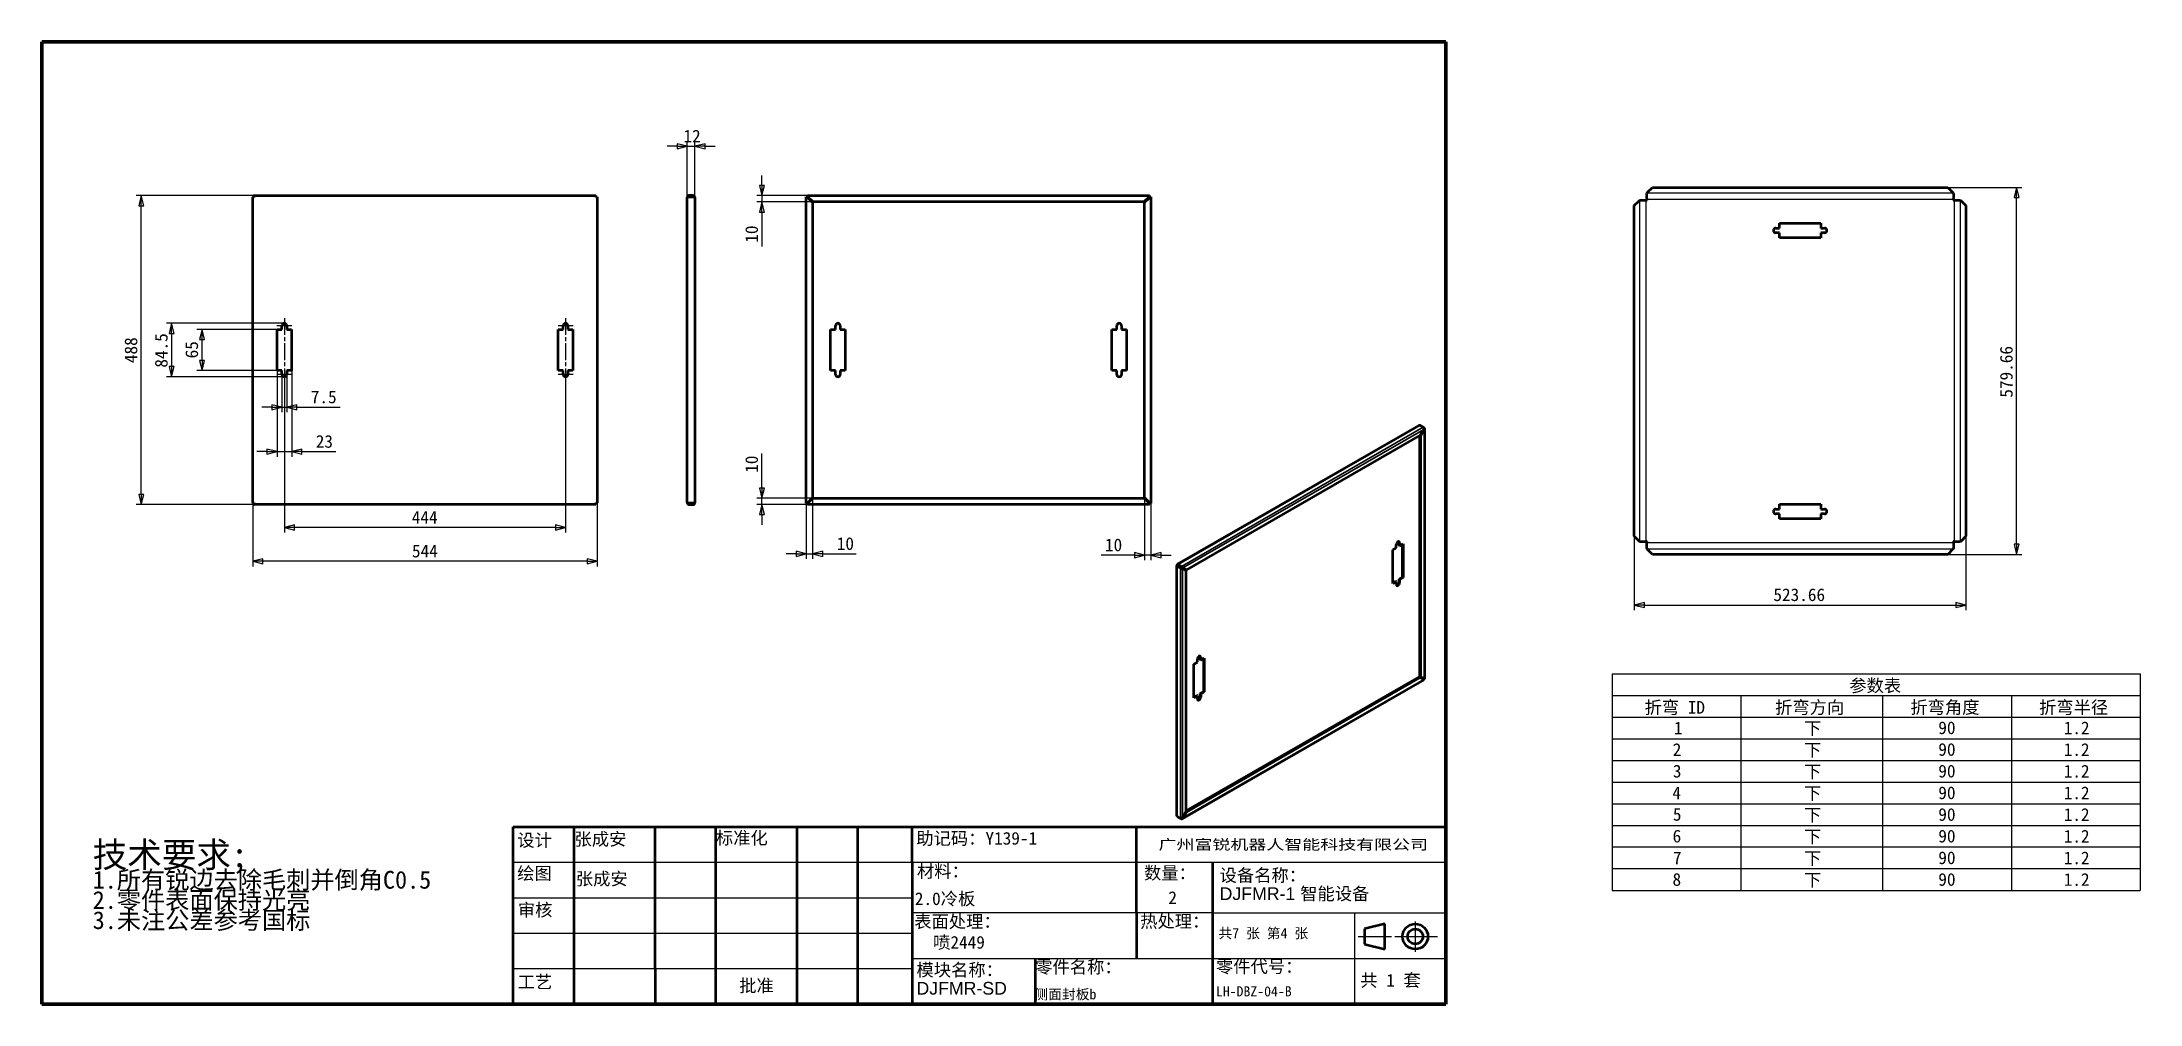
# Model space of a CAD drawing. Header units: millimetres. Extents: x 80 to 3392, y 80 to 1600.
import ezdxf
from ezdxf.enums import TextEntityAlignment as Align

# ---------------------------------------------------------------- set-up
doc = ezdxf.new("R2010")
doc.units = ezdxf.units.MM
doc.header["$LTSCALE"] = 8
doc.linetypes.add('CHAIN', pattern=[0.3543, 0.2362, -0.0295, 0.0591, -0.0295])
for name, color, linetype, lineweight in [('中心标记 (ISO)', 1, 'Continuous', 25), ('中心线 (ISO)', 1, 'Continuous', 25), ('可见 (ISO)', 7, 'Continuous', 50), ('可见窄的 (ISO)', 7, 'Continuous', 35), ('图框 (ISO)', 7, 'Continuous', 70), ('尺寸 (ISO)', 5, 'Continuous', 25), ('标题 (ISO)', 7, 'Continuous', 50), ('符号 (ISO)', 7, 'Continuous', 25)]:
    doc.layers.add(name, color=color, linetype=linetype, lineweight=lineweight)
doc.styles.add('文本样式126', font='', dxfattribs={"width": 1.3})
doc.styles.add('文本样式19', font='tahoma.ttf')
doc.styles.add('文本样式91', font='')
doc.styles.add('注释文本 (ISO)', font='')
doc.styles.get('文本样式126').set_extended_font_data('FangSong')
doc.styles.get('文本样式91').set_extended_font_data('FangSong')
doc.styles.get('注释文本 (ISO)').set_extended_font_data('FangSong')
doc.dimstyles.new('默认 (GB)', dxfattribs={"dimscale": 8, "dimtxt": 2.5, "dimasz": 2, "dimexe": 1, "dimexo": 0, "dimgap": 0.75, "dimtad": 1, "dimtoh": 1, "dimrnd": 1e-08, "dimdsep": 46, "dimtxsty": '注释文本 (ISO)', "dimblk": 'Filled-2', "dimcen": 0.09, "dimdle": 10, "dimclrd": 256, "dimclre": 256, "dimclrt": 256, "dimaunit": 1, "dimadec": 3, "dimazin": 2, "dimtfac": 0.52, "dimtmove": 0, "dimatfit": 3, "dimldrblk": 'Filled-1', "dimfxl": 0, "dimtolj": 1, "dimlwd": -1, "dimlwe": -1, "dimarcsym": 0})

msp = doc.modelspace()

# ---------------------------------------------------------------- texts
at = {"layer": '符号 (ISO)', "char_height": 20, "attachment_point": 1, "style": '注释文本 (ISO)'}
for s, insert, width in [('{2}', (1858.183, 258.169), 48), ('{喷2449}', (1486.835, 187.569), 89.82456)]:
    msp.add_mtext(s, dxfattribs=dict(at, insert=insert, width=width))

# ---------------------------------------------------------------- blocks, each defined once
blk = doc.blocks.new('图框 A3-A4')
at = {"layer": '图框 (ISO)'}
for p, q in [((287, 200), (10, 200)), ((10, 200), (10, 10)), ((287, 10), (287, 200)), ((10, 10), (287, 10))]:
    blk.add_line(p, q, dxfattribs=at)
blk = doc.blocks.new('标题栏 GB1')
at = {"layer": '标题 (ISO)'}
for p, q in [((194.57, 65.23), (194.57, 72.23)), ((194.57, 72.23), (378.57, 72.23)), ((206.57, 65.23), (206.57, 72.23)), ((222.57, 65.23), (222.57, 72.23)), ((234.57, 65.23), (234.57, 72.23)), ((250.57, 65.23), (250.57, 72.23)), ((262.57, 65.23), (262.57, 72.23)), ((273.31, 65.23), (273.31, 72.23)), ((317.57, 65.23), (317.57, 72.23)), ((378.57, 72.23), (378.57, 65.23)), ((194.57, 37.23), (194.57, 65.23)), ((206.57, 37.23), (206.57, 65.23)), ((222.57, 44.23), (222.57, 65.23)), ((234.57, 37.23), (234.57, 65.23)), ((250.57, 37.23), (250.57, 65.23)), ((262.57, 37.23), (262.57, 65.23)), ((273.31, 65.23), (273.31, 37.23)), ((317.57, 55.23), (317.57, 65.23)), ((378.57, 65.23), (378.57, 37.23)), ((317.57, 55.23), (317.57, 46.23)), ((366.57, 53.06), (362.57, 52.06)), ((362.57, 52.06), (362.57, 49.06)), ((366.57, 48.06), (366.57, 53.06)), ((297.57, 46.23), (297.57, 37.23)), ((362.57, 49.06), (366.57, 48.06)), ((222.57, 44.23), (222.57, 37.23)), ((378.57, 37.23), (194.57, 37.23))]:
    blk.add_line(p, q, dxfattribs=at)
at = {"layer": '标题 (ISO)', "lineweight": 25}
for p, q in [((194.57, 65.23), (273.31, 65.23)), ((273.31, 65.23), (378.57, 65.23)), ((194.57, 58.23), (273.31, 58.23)), ((332.57, 55.23), (273.31, 55.23)), ((332.57, 55.23), (378.57, 55.23)), ((360.57, 55.23), (360.57, 46.23)), ((194.57, 51.23), (273.31, 51.23)), ((361.32, 50.56), (367.88, 50.56)), ((368.55, 50.56), (370.07, 50.56)), ((370.07, 50.56), (376.97, 50.56)), ((372.58, 53.56), (372.58, 47.56)), ((273.31, 46.23), (378.57, 46.23)), ((360.57, 46.23), (360.57, 37.23)), ((194.57, 44.23), (273.31, 44.23))]:
    blk.add_line(p, q, dxfattribs=at)
at = {"layer": '标题 (ISO)', "lineweight": 50}
blk.add_line((332.57, 65.23), (332.57, 37.23), dxfattribs=at)
at = {"layer": '标题 (ISO)'}
for radius in [2.5, 1.5]:
    blk.add_circle((372.57, 50.56), radius, dxfattribs=at)
at = {"layer": '标题 (ISO)', "style": '文本样式126', "width": 1.3}
blk.add_text('广州富锐机器人智能科技有限公司', height=2, dxfattribs=at).set_placement((348.5, 68.73), align=Align.MIDDLE_CENTER)
at = {"layer": '标题 (ISO)', "char_height": 2.5, "style": '注释文本 (ISO)'}
for s, insert, attachment_point in [('\\f仿宋|b0|i0;设计', (195.38, 70.83), 1), ('张成安', (206.66, 71.05), 1), ('\\f仿宋|b0|i0;标准化', (234.57, 71.28), 1), ('助记码：Y139-1', (274.11, 71.21), 1), ('\\f仿宋|b0|i0;绘图', (195.35, 64.28), 1), ('张成安', (206.92, 63.22), 1), ('\\f仿宋|b0|i0;材料：', (274.24, 64.72), 1), ('\\f仿宋|b0|i0;数量：', (319.04, 64.37), 1), ('\\f仿宋|b0|i0;审核', (195.48, 57.07), 1), ('\\f仿宋|b0|i0;热处理：', (318.29, 54.82), 1), ('\\f仿宋|b0|i0;零件名称：', (297.57, 45.8), 1), ('\\f仿宋|b0|i0;零件代号：', (333.25, 45.9), 1), ('\\f仿宋|b0|i0;批准', (242.57, 40.73), 5)]:
    blk.add_mtext(s, dxfattribs=dict(at, insert=insert, attachment_point=attachment_point))
at = {"layer": '标题 (ISO)', "char_height": 2.5, "attachment_point": 1, "line_spacing_factor": 0.872369, "style": '注释文本 (ISO)'}
for s, insert in [('设备名称：\\P\\fArial|b0|i0;\\H2.5000;DJFMR-1 智能设备', (333.96, 63.91)), ('模块名称：\\P\\fArial|b0|i0;\\H2.5000;DJFMR-SD', (274.14, 45.23))]:
    blk.add_mtext(s, dxfattribs=dict(at, insert=insert))
at = {"layer": '标题 (ISO)', "char_height": 2.5, "attachment_point": 1, "style": '注释文本 (ISO)'}
for s, insert, width in [('\\f仿宋|b0|i0;表面处理：', (273.7, 54.78), 18.7135), ('\\f仿宋|b0|i0;工艺', (195.45, 42.85), 7.4854), ('  共 1 套', (358.32, 43.18), 17.7919)]:
    blk.add_mtext(s, dxfattribs=dict(at, insert=insert, width=width))
at = {"layer": '标题 (ISO)', "insert": (333.72, 52.22), "char_height": 2, "width": 27.2374, "attachment_point": 1, "line_spacing_factor": 0.856364, "style": '注释文本 (ISO)'}
blk.add_mtext('\\f仿宋|b0|i0;\\H2.0000;共7 张 第4 张', dxfattribs=at)
at = {"layer": '标题 (ISO)'}
for tag, p, height, style in [('材料_001', (273.82, 56.78), 2.5, '注释文本 (ISO)'), ('零件代号_001', (297.38, 38.16), 2, '文本样式91'), ('描述_001', (333.22, 38.74), 2, '文本样式91')]:
    blk.add_attdef(tag, p, '', height=height, dxfattribs=dict(at, style=style))
at = {"layer": '标题 (ISO)', "style": '文本样式91'}
blk.add_attdef('热处理', text='', height=2, dxfattribs=at).set_placement((318.2, 50.63), align=Align.TOP_LEFT)
at = {"layer": '标题 (ISO)', "style": '文本样式19'}
for tag, p in [('工程核准人', (256.57, 40.73)), ('工程批准日期', (267.94, 40.73))]:
    blk.add_attdef(tag, text='', height=1, dxfattribs=at).set_placement(p, align=Align.MIDDLE_CENTER)
blk = doc.blocks.new('Filled-2')
at = {"color": 0}
for p, q in [((0, 0), (-1, 0.25)), ((-1, 0.25), (-1, -0.25)), ((-1, 0), (0, 0)), ((-1, -0.25), (0, 0))]:
    blk.add_line(p, q, dxfattribs=at)
at = {"color": 0, "flags": 128}
blk.add_lwpolyline([(-1, -0.25), (0, 0)], dxfattribs=at)
at = {"color": 0}
blk.add_solid([(-1, -0.25), (0, 0), (-1, 0.25), (-1, -0.25)], dxfattribs=at)
blk = doc.blocks.new('*D8')
at = {"layer": 'Defpoints', "color": 0}
for p in [(412.7, 871.6), (956.7, 871.6), (412.7, 779.5)]:
    blk.add_point(p, dxfattribs=at)
at = {"layer": '尺寸 (ISO)'}
for p, q in [((412.7, 871.6), (412.7, 771.5)), ((956.7, 871.6), (956.7, 771.5)), ((940.7, 779.5), (428.7, 779.5))]:
    blk.add_line(p, q, dxfattribs=at)
at = {"layer": '尺寸 (ISO)', "xscale": 16, "yscale": 16, "zscale": 16, "rotation": 180}
blk.add_blockref('Filled-2', (412.7, 779.5), dxfattribs=at)
at = {"layer": '尺寸 (ISO)', "xscale": 16, "yscale": 16, "zscale": 16}
blk.add_blockref('Filled-2', (956.7, 779.5), dxfattribs=at)
at = {"layer": '尺寸 (ISO)', "insert": (664.1, 805.7), "char_height": 20, "attachment_point": 1, "style": '注释文本 (ISO)'}
blk.add_mtext('\\A1;544', dxfattribs=at)
blk = doc.blocks.new('Filled-1')
at = {"color": 0}
for p, q in [((0, 0), (-1, 0.125)), ((-1, 0.125), (-1, -0.125)), ((-1, 0), (0, 0)), ((-1, -0.125), (0, 0))]:
    blk.add_line(p, q, dxfattribs=at)
at = {"color": 0, "flags": 128}
blk.add_lwpolyline([(-1, -0.125), (0, 0)], dxfattribs=at)
at = {"color": 0}
blk.add_solid([(-1, -0.125), (0, 0), (-1, 0.125), (-1, -0.125)], dxfattribs=at)
blk = doc.blocks.new('*D9')
at = {"layer": 'Defpoints', "color": 0}
for p in [(236.7, 1357.2), (415.1, 1357.2), (415.1, 869.2)]:
    blk.add_point(p, dxfattribs=at)
at = {"layer": '尺寸 (ISO)'}
for p, q in [((415.1, 1357.2), (228.7, 1357.2)), ((236.7, 885.2), (236.7, 1341.2)), ((415.1, 869.2), (228.7, 869.2))]:
    blk.add_line(p, q, dxfattribs=at)
at = {"layer": '尺寸 (ISO)', "xscale": 16, "yscale": 16, "zscale": 16}
for p, rotation in [((236.7, 1357.2), 90), ((236.7, 869.2), 270)]:
    blk.add_blockref('Filled-2', p, dxfattribs=dict(at, rotation=rotation))
at = {"layer": '尺寸 (ISO)', "insert": (210.4, 1092.6), "char_height": 20, "attachment_point": 1, "rotation": 90, "style": '注释文本 (ISO)'}
blk.add_mtext('\\A1;488', dxfattribs=at)
blk = doc.blocks.new('*D10')
at = {"layer": 'Defpoints', "color": 0}
for p in [(332.7, 1145.7), (451.2, 1145.7), (451.2, 1080.7)]:
    blk.add_point(p, dxfattribs=at)
at = {"layer": '尺寸 (ISO)'}
for p, q in [((451.2, 1145.7), (324.7, 1145.7)), ((332.7, 1096.7), (332.7, 1129.7)), ((451.2, 1080.7), (324.7, 1080.7))]:
    blk.add_line(p, q, dxfattribs=at)
at = {"layer": '尺寸 (ISO)', "xscale": 16, "yscale": 16, "zscale": 16}
for p, rotation in [((332.7, 1145.7), 90), ((332.7, 1080.7), 270)]:
    blk.add_blockref('Filled-2', p, dxfattribs=dict(at, rotation=rotation))
at = {"layer": '尺寸 (ISO)', "insert": (306.4, 1100.1), "char_height": 20, "attachment_point": 1, "rotation": 90, "style": '注释文本 (ISO)'}
blk.add_mtext('\\A1;65', dxfattribs=at)
blk = doc.blocks.new('*D11')
at = {"layer": 'Defpoints', "color": 0}
for p in [(1286.6, 871.3), (1296.6, 880.1), (1296.6, 791.3)]:
    blk.add_point(p, dxfattribs=at)
at = {"layer": '尺寸 (ISO)'}
for p, q in [((1286.6, 871.3), (1286.6, 783.3)), ((1296.6, 880.1), (1296.6, 783.3)), ((1270.6, 791.3), (1254.6, 791.3)), ((1286.6, 791.3), (1296.6, 791.3)), ((1312.6, 791.3), (1365.1, 791.3))]:
    blk.add_line(p, q, dxfattribs=at)
at = {"layer": '尺寸 (ISO)', "xscale": 16, "yscale": 16, "zscale": 16}
blk.add_blockref('Filled-2', (1286.6, 791.3), dxfattribs=at)
at = {"layer": '尺寸 (ISO)', "xscale": 16, "yscale": 16, "zscale": 16, "rotation": 180}
blk.add_blockref('Filled-2', (1296.6, 791.3), dxfattribs=at)
at = {"layer": '尺寸 (ISO)', "insert": (1334.7, 817.5), "char_height": 20, "attachment_point": 1, "style": '注释文本 (ISO)'}
blk.add_mtext('\\A1;10', dxfattribs=at)
blk = doc.blocks.new('*D12')
at = {"layer": 'Defpoints', "color": 0}
for p in [(1820.6, 880.1), (1830.6, 871.3), (1830.6, 789.2)]:
    blk.add_point(p, dxfattribs=at)
at = {"layer": '尺寸 (ISO)'}
for p, q in [((1820.6, 880.1), (1820.6, 781.2)), ((1830.6, 871.3), (1830.6, 781.2)), ((1804.6, 789.2), (1752.1, 789.2)), ((1830.6, 789.2), (1820.6, 789.2)), ((1846.6, 789.2), (1862.6, 789.2))]:
    blk.add_line(p, q, dxfattribs=at)
at = {"layer": '尺寸 (ISO)', "xscale": 16, "yscale": 16, "zscale": 16}
blk.add_blockref('Filled-2', (1820.6, 789.2), dxfattribs=at)
at = {"layer": '尺寸 (ISO)', "xscale": 16, "yscale": 16, "zscale": 16, "rotation": 180}
blk.add_blockref('Filled-2', (1830.6, 789.2), dxfattribs=at)
at = {"layer": '尺寸 (ISO)', "insert": (1758.1, 815.4), "char_height": 20, "attachment_point": 1, "style": '注释文本 (ISO)'}
blk.add_mtext('\\A1;10', dxfattribs=at)
blk = doc.blocks.new('*D13')
at = {"layer": 'Defpoints', "color": 0}
for p in [(1216.6, 869.2), (1288.6, 869.2), (1297.4, 879.2)]:
    blk.add_point(p, dxfattribs=at)
at = {"layer": '尺寸 (ISO)'}
for p, q in [((1216.6, 895.2), (1216.6, 949.7)), ((1297.4, 879.2), (1208.6, 879.2)), ((1288.6, 869.2), (1208.6, 869.2)), ((1216.6, 869.2), (1216.6, 879.2)), ((1216.6, 853.2), (1216.6, 837.2))]:
    blk.add_line(p, q, dxfattribs=at)
at = {"layer": '尺寸 (ISO)', "xscale": 16, "yscale": 16, "zscale": 16}
for p, rotation in [((1216.6, 879.2), 270), ((1216.6, 869.2), 90)]:
    blk.add_blockref('Filled-2', p, dxfattribs=dict(at, rotation=rotation))
at = {"layer": '尺寸 (ISO)', "insert": (1190.3, 919.3), "char_height": 20, "attachment_point": 1, "rotation": 90, "style": '注释文本 (ISO)'}
blk.add_mtext('\\A1;10', dxfattribs=at)
blk = doc.blocks.new('*D14')
at = {"layer": 'Defpoints', "color": 0}
for p in [(1216.6, 1357.2), (1288.6, 1357.2), (1297.4, 1347.2)]:
    blk.add_point(p, dxfattribs=at)
at = {"layer": '尺寸 (ISO)'}
for p, q in [((1216.6, 1373.2), (1216.6, 1389.2)), ((1288.6, 1357.2), (1208.6, 1357.2)), ((1297.4, 1347.2), (1208.6, 1347.2)), ((1216.6, 1357.2), (1216.6, 1347.2)), ((1216.6, 1331.2), (1216.6, 1276.8))]:
    blk.add_line(p, q, dxfattribs=at)
at = {"layer": '尺寸 (ISO)', "xscale": 16, "yscale": 16, "zscale": 16}
for p, rotation in [((1216.6, 1357.2), 270), ((1216.6, 1347.2), 90)]:
    blk.add_blockref('Filled-2', p, dxfattribs=dict(at, rotation=rotation))
at = {"layer": '尺寸 (ISO)', "insert": (1190.3, 1282.8), "char_height": 20, "attachment_point": 1, "rotation": 90, "style": '注释文本 (ISO)'}
blk.add_mtext('\\A1;10', dxfattribs=at)
blk = doc.blocks.new('*D15')
at = {"layer": 'Defpoints', "color": 0}
for p in [(1110.8, 1435.2), (1098.8, 1354), (1110.8, 1354.8)]:
    blk.add_point(p, dxfattribs=at)
at = {"layer": '尺寸 (ISO)'}
for p, q in [((1082.8, 1435.2), (1066.8, 1435.2)), ((1098.8, 1354), (1098.8, 1443.2)), ((1098.8, 1435.2), (1110.8, 1435.2)), ((1110.8, 1354.8), (1110.8, 1443.2)), ((1126.8, 1435.2), (1142.8, 1435.2))]:
    blk.add_line(p, q, dxfattribs=at)
at = {"layer": '尺寸 (ISO)', "xscale": 16, "yscale": 16, "zscale": 16}
blk.add_blockref('Filled-2', (1098.8, 1435.2), dxfattribs=at)
at = {"layer": '尺寸 (ISO)', "xscale": 16, "yscale": 16, "zscale": 16, "rotation": 180}
blk.add_blockref('Filled-2', (1110.8, 1435.2), dxfattribs=at)
at = {"layer": '尺寸 (ISO)', "insert": (1092.7, 1461.2), "char_height": 20, "attachment_point": 1, "style": '注释文本 (ISO)'}
blk.add_mtext('\\A1;12', dxfattribs=at)
blk = doc.blocks.new('*D16')
at = {"layer": 'Defpoints', "color": 0}
for p in [(462.7, 1155.5), (284.7, 1071), (462.7, 1071)]:
    blk.add_point(p, dxfattribs=at)
at = {"layer": '尺寸 (ISO)'}
for p, q in [((462.7, 1155.5), (276.7, 1155.5)), ((284.7, 1139.5), (284.7, 1087)), ((462.7, 1071), (276.7, 1071))]:
    blk.add_line(p, q, dxfattribs=at)
at = {"layer": '尺寸 (ISO)', "xscale": 16, "yscale": 16, "zscale": 16}
for p, rotation in [((284.7, 1155.5), 90), ((284.7, 1071), 270)]:
    blk.add_blockref('Filled-2', p, dxfattribs=dict(at, rotation=rotation))
at = {"layer": '尺寸 (ISO)', "insert": (258.3, 1085.4), "char_height": 20, "attachment_point": 1, "rotation": 90, "style": '注释文本 (ISO)'}
blk.add_mtext('\\A1;84.5', dxfattribs=at)
blk = doc.blocks.new('*D17')
at = {"layer": 'Defpoints', "color": 0}
for p in [(462.7, 1071), (906.7, 1071), (462.7, 832.9)]:
    blk.add_point(p, dxfattribs=at)
at = {"layer": '尺寸 (ISO)'}
for p, q in [((462.7, 1071), (462.7, 824.9)), ((906.7, 1071), (906.7, 824.9)), ((890.7, 832.9), (478.7, 832.9))]:
    blk.add_line(p, q, dxfattribs=at)
at = {"layer": '尺寸 (ISO)', "xscale": 16, "yscale": 16, "zscale": 16, "rotation": 180}
blk.add_blockref('Filled-2', (462.7, 832.9), dxfattribs=at)
at = {"layer": '尺寸 (ISO)', "xscale": 16, "yscale": 16, "zscale": 16}
blk.add_blockref('Filled-2', (906.7, 832.9), dxfattribs=at)
at = {"layer": '尺寸 (ISO)', "insert": (663.8, 858.9), "char_height": 20, "attachment_point": 1, "style": '注释文本 (ISO)'}
blk.add_mtext('\\A1;444', dxfattribs=at)
blk = doc.blocks.new('*D18')
at = {"layer": 'Defpoints', "color": 0}
for p in [(451.2, 1080.7), (474.2, 1080.7), (474.2, 952.7)]:
    blk.add_point(p, dxfattribs=at)
at = {"layer": '尺寸 (ISO)'}
for p, q in [((451.2, 1080.7), (451.2, 944.7)), ((474.2, 1080.7), (474.2, 944.7)), ((435.2, 952.7), (419.2, 952.7)), ((451.2, 952.7), (474.2, 952.7)), ((490.2, 952.7), (544.1, 952.7))]:
    blk.add_line(p, q, dxfattribs=at)
at = {"layer": '尺寸 (ISO)', "xscale": 16, "yscale": 16, "zscale": 16}
blk.add_blockref('Filled-2', (451.2, 952.7), dxfattribs=at)
at = {"layer": '尺寸 (ISO)', "xscale": 16, "yscale": 16, "zscale": 16, "rotation": 180}
blk.add_blockref('Filled-2', (474.2, 952.7), dxfattribs=at)
at = {"layer": '尺寸 (ISO)', "insert": (512.2, 978.9), "char_height": 20, "attachment_point": 1, "style": '注释文本 (ISO)'}
blk.add_mtext('\\A1;23', dxfattribs=at)
blk = doc.blocks.new('*D19')
at = {"layer": 'Defpoints', "color": 0}
for p in [(458.9, 1074.7), (466.4, 1074.7), (466.4, 1022.9)]:
    blk.add_point(p, dxfattribs=at)
at = {"layer": '尺寸 (ISO)'}
for p, q in [((458.9, 1074.7), (458.9, 1014.9)), ((466.4, 1074.7), (466.4, 1014.9)), ((442.9, 1022.9), (426.9, 1022.9)), ((458.9, 1022.9), (466.4, 1022.9)), ((482.4, 1022.9), (550.6, 1022.9))]:
    blk.add_line(p, q, dxfattribs=at)
at = {"layer": '尺寸 (ISO)', "xscale": 16, "yscale": 16, "zscale": 16}
blk.add_blockref('Filled-2', (458.9, 1022.9), dxfattribs=at)
at = {"layer": '尺寸 (ISO)', "xscale": 16, "yscale": 16, "zscale": 16, "rotation": 180}
blk.add_blockref('Filled-2', (466.4, 1022.9), dxfattribs=at)
at = {"layer": '尺寸 (ISO)', "insert": (504.4, 1049.2), "char_height": 20, "attachment_point": 1, "style": '注释文本 (ISO)'}
blk.add_mtext('\\A1;7.5', dxfattribs=at)
blk = doc.blocks.new('加工')
at = {"layer": '符号 (ISO)', "insert": (-36.68, 11.05), "char_height": 2.5, "width": 80.4946, "attachment_point": 1, "line_spacing_factor": 0.683636, "style": '注释文本 (ISO)'}
blk.add_mtext('{\\H2x;技术要求;\\P\\H0.7x;1.所有锐边去除毛刺并倒角C0.5\\H2.125x; \\H0.47059x;\\P2.零件表面保持光亮\\H1.8404x; \\H0.54337x;\\P3.未注公差参考国标\\H1.8095x; }', dxfattribs=at)
blk = doc.blocks.new('*D20')
at = {"layer": 'Defpoints', "color": 0}
for p in [(2593.7, 819), (3117.3, 819), (3117.3, 710.4)]:
    blk.add_point(p, dxfattribs=at)
at = {"layer": '尺寸 (ISO)'}
for p, q in [((2593.7, 819), (2593.7, 702.4)), ((3117.3, 819), (3117.3, 702.4)), ((2609.7, 710.4), (3101.3, 710.4))]:
    blk.add_line(p, q, dxfattribs=at)
at = {"layer": '尺寸 (ISO)', "xscale": 16, "yscale": 16, "zscale": 16, "rotation": 180}
blk.add_blockref('Filled-2', (2593.7, 710.4), dxfattribs=at)
at = {"layer": '尺寸 (ISO)', "xscale": 16, "yscale": 16, "zscale": 16}
blk.add_blockref('Filled-2', (3117.3, 710.4), dxfattribs=at)
at = {"layer": '尺寸 (ISO)', "insert": (2813.3, 736.7), "char_height": 20, "attachment_point": 1, "style": '注释文本 (ISO)'}
blk.add_mtext('\\A1;523.66', dxfattribs=at)
blk = doc.blocks.new('*D21')
at = {"layer": 'Defpoints', "color": 0}
for p in [(3088.7, 1370), (3197.3, 1370), (3088.7, 790.4)]:
    blk.add_point(p, dxfattribs=at)
at = {"layer": '尺寸 (ISO)'}
for p, q in [((3088.7, 1370), (3205.3, 1370)), ((3197.3, 806.4), (3197.3, 1354)), ((3088.7, 790.4), (3205.3, 790.4))]:
    blk.add_line(p, q, dxfattribs=at)
at = {"layer": '尺寸 (ISO)', "xscale": 16, "yscale": 16, "zscale": 16}
for p, rotation in [((3197.3, 1370), 90), ((3197.3, 790.4), 270)]:
    blk.add_blockref('Filled-2', p, dxfattribs=dict(at, rotation=rotation))
at = {"layer": '尺寸 (ISO)', "insert": (3171, 1038), "char_height": 20, "attachment_point": 1, "rotation": 90, "style": '注释文本 (ISO)'}
blk.add_mtext('\\A1;579.66', dxfattribs=at)
blk = doc.blocks.new('表格4')
at = {"layer": '符号 (ISO)'}
for p, q in [((319.84, 75.24), (424.02, 75.24)), ((319.84, 75.24), (319.84, 70.96)), ((424.02, 75.24), (424.02, 70.96)), ((319.84, 70.96), (424.02, 70.96)), ((319.84, 70.96), (319.84, 66.68)), ((345.24, 70.96), (345.24, 66.68)), ((373.22, 70.96), (373.22, 66.68)), ((398.62, 70.96), (398.62, 66.68)), ((424.02, 70.96), (424.02, 66.68)), ((319.84, 66.68), (424.02, 66.68)), ((319.84, 66.68), (319.84, 32.46)), ((345.24, 66.68), (345.24, 32.46)), ((373.22, 66.68), (373.22, 32.46)), ((398.62, 66.68), (398.62, 32.46)), ((424.02, 66.68), (424.02, 32.46)), ((319.84, 62.41), (424.02, 62.41)), ((319.84, 58.13), (424.02, 58.13)), ((319.84, 53.85), (424.02, 53.85)), ((319.84, 49.57), (424.02, 49.57)), ((319.84, 45.29), (424.02, 45.29)), ((319.84, 41.02), (424.02, 41.02)), ((319.84, 36.74), (424.02, 36.74)), ((319.84, 32.46), (424.02, 32.46))]:
    blk.add_line(p, q, dxfattribs=at)
at = {"layer": '符号 (ISO)', "char_height": 2.5, "attachment_point": 7, "style": '注释文本 (ISO)'}
for s, insert in [('参数表', (366.65, 71.36)), ('折弯 ID', (326.25, 67.06)), ('折弯方向', (352, 67.06)), ('折弯角度', (378.69, 67.06)), ('折弯半径', (404.09, 67.06)), ('1', (332.05, 63.27)), ('下', (357.71, 62.95)), ('90', (384.21, 63.27)), ('1.2', (408.96, 63.25)), ('2', (331.8, 59)), ('下', (357.71, 58.67)), ('90', (384.21, 58.99)), ('1.2', (408.96, 58.97)), ('3', (331.83, 54.71)), ('下', (357.71, 54.4)), ('90', (384.21, 54.71)), ('1.2', (408.96, 54.7)), ('4', (331.73, 50.45)), ('下', (357.71, 50.12)), ('90', (384.21, 50.43)), ('1.2', (408.96, 50.42)), ('5', (331.83, 46.17)), ('下', (357.71, 45.84)), ('90', (384.21, 46.15)), ('1.2', (408.96, 46.14)), ('6', (331.78, 41.88)), ('下', (357.71, 41.56)), ('90', (384.21, 41.88)), ('1.2', (408.96, 41.86)), ('7', (331.84, 37.61)), ('下', (357.71, 37.28)), ('90', (384.21, 37.6)), ('1.2', (408.96, 37.58)), ('8', (331.76, 33.32)), ('下', (357.71, 33.01)), ('90', (384.21, 33.32)), ('1.2', (408.96, 33.31))]:
    blk.add_mtext(s, dxfattribs=dict(at, insert=insert))

# ---------------------------------------------------------------- dimensions: what is measured, and where the dimension line sits
at = {"layer": '尺寸 (ISO)'}
for base, p1, p2, override, picture, middle in [((1110.756, 1435.154), (1098.756, 1353.954), (1110.756, 1354.803), {"dimtoh": 0, "dimdec": 2, "dimtp": 0, "dimtm": 0, "dimtdec": 2, "dimtofl": 1, "dimatfit": 1}, '*D15', (1104.756, 1435.154)), ((474.165, 952.703), (451.165, 1080.703), (474.165, 1080.703), {"dimtoh": 0, "dimdec": 2, "dimtp": 0, "dimtm": 0, "dimtdec": 2, "dimtofl": 1, "dimatfit": 1}, '*D18', (525.137, 952.703)), ((466.415, 1022.852), (458.915, 1074.703), (466.415, 1074.703), {"dimtoh": 0, "dimdec": 2, "dimtp": 0, "dimtm": 0, "dimtdec": 2, "dimtofl": 1, "dimatfit": 1}, '*D19', (524.529, 1022.852)), ((1296.568, 791.251), (1286.568, 871.251), (1296.568, 880.051), {"dimtoh": 0, "dimdec": 2, "dimtp": 0, "dimtm": 0, "dimtdec": 2, "dimtofl": 1, "dimatfit": 1}, '*D11', (1346.889, 791.251)), ((1830.568, 789.203), (1820.568, 880.051), (1830.568, 871.251), {"dimtoh": 0, "dimdec": 2, "dimtp": 0, "dimtm": 0, "dimtdec": 2, "dimtofl": 1, "dimatfit": 1}, '*D12', (1770.339, 789.203)), ((3117.33, 710.368), (2593.672, 819.046), (3117.33, 819.046), {"dimtoh": 0, "dimdec": 2, "dimtp": 0, "dimtm": 0, "dimtdec": 2, "dimtofl": 0, "dimatfit": 1}, '*D20', (2855.581, 710.368))]:
    dim = msp.add_linear_dim(base=base, p1=p1, p2=p2, dimstyle='默认 (GB)', override=override, dxfattribs=at)
    dim.commit()
    dim.dimension.update_dxf_attribs({"geometry": picture, "text_midpoint": middle, "dimtype": 160})
for base, p1, p2, angle, override, picture, middle in [((1216.568, 1357.203), (1297.416, 1347.203), (1288.616, 1357.203), 90, {"dimtoh": 0, "dimdec": 2, "dimtp": 0, "dimtm": 0, "dimtdec": 2, "dimtofl": 1, "dimatfit": 1}, '*D14', (1216.568, 1295.029)), ((3197.33, 1370.026), (3088.652, 790.368), (3088.652, 1370.026), 90, {"dimtoh": 0, "dimdec": 2, "dimtp": 0, "dimtm": 0, "dimtdec": 2, "dimtofl": 0, "dimatfit": 1}, '*D21', (3197.33, 1080.277)), ((236.665, 1357.203), (415.065, 869.203), (415.065, 1357.203), 90, {"dimtoh": 0, "dimdec": 2, "dimtp": 0, "dimtm": 0, "dimtdec": 2, "dimtofl": 0, "dimatfit": 1}, '*D9', (236.665, 1113.123)), ((284.665, 1070.953), (462.665, 1155.453), (462.665, 1070.953), 90, {"dimtoh": 0, "dimdec": 2, "dimtp": 0, "dimtm": 0, "dimtdec": 2, "dimtofl": 0, "dimatfit": 1}, '*D16', (284.665, 1113.123)), ((332.665, 1145.703), (451.165, 1080.703), (451.165, 1145.703), 90, {"dimtoh": 0, "dimdec": 2, "dimtp": 0, "dimtm": 0, "dimtdec": 2, "dimtofl": 0, "dimatfit": 1}, '*D10', (332.665, 1113.123)), ((462.665, 832.931), (906.665, 1070.953), (462.665, 1070.953), 180, {"dimtoh": 0, "dimdec": 2, "dimtp": 0, "dimtm": 0, "dimtdec": 2, "dimtofl": 0, "dimatfit": 1}, '*D17', (684.665, 832.931)), ((1216.568, 869.203), (1297.416, 879.203), (1288.616, 869.203), 270, {"dimtoh": 0, "dimdec": 2, "dimtp": 0, "dimtm": 0, "dimtdec": 2, "dimtofl": 1, "dimatfit": 1}, '*D13', (1216.568, 931.481)), ((412.665, 779.472), (956.665, 871.603), (412.665, 871.603), 180, {"dimtoh": 0, "dimdec": 2, "dimtp": 0, "dimtm": 0, "dimtdec": 2, "dimtofl": 0, "dimatfit": 1}, '*D8', (684.665, 779.472))]:
    dim = msp.add_linear_dim(base=base, p1=p1, p2=p2, angle=angle, dimstyle='默认 (GB)', override=override, dxfattribs=at)
    dim.commit()
    dim.dimension.update_dxf_attribs({"geometry": picture, "text_midpoint": middle, "dimtype": 160})

# ---------------------------------------------------------------- linework, layer by layer
at = {"layer": '中心标记 (ISO)', "linetype": 'CHAIN', "ltscale": 3.264072}
for p, q in [((474.415, 1151.703), (450.915, 1151.703)), ((918.415, 1151.703), (894.915, 1151.703)), ((474.415, 1074.703), (450.915, 1074.703)), ((918.415, 1074.703), (894.915, 1074.703))]:
    msp.add_line(p, q, dxfattribs=at)
at = {"layer": '中心线 (ISO)'}
for p, q in [((3097.101, 1361.069), (2613.901, 1361.069)), ((2602.629, 810.597), (2602.629, 1349.797)), ((2612.544, 810.597), (2612.544, 1349.797)), ((3097.101, 1351.154), (2613.901, 1351.154)), ((3098.458, 1349.797), (3098.458, 810.597)), ((3108.372, 1349.797), (3108.372, 810.597)), ((2613.901, 809.24), (3097.101, 809.24)), ((2613.901, 799.326), (3097.101, 799.326))]:
    msp.add_line(p, q, dxfattribs=at)
at = {"layer": '中心线 (ISO)', "linetype": 'CHAIN', "ltscale": 13.959443}
for p, q in [((462.665, 1163.453), (462.665, 1062.953)), ((906.665, 1163.453), (906.665, 1062.953))]:
    msp.add_line(p, q, dxfattribs=at)
at = {"layer": '可见 (ISO)'}
for p, q in [((2613.55, 1352.511), (2613.55, 1359.711)), ((2614.75, 1362.426), (2622.35, 1370.026)), ((2622.35, 1370.026), (3088.652, 1370.026)), ((3088.652, 1370.026), (3096.252, 1362.426)), ((3097.452, 1359.711), (3097.452, 1352.511)), ((412.665, 1355.154), (412.665, 1354.803)), ((413.865, 1355.154), (412.665, 1355.154)), ((415.065, 1354.803), (412.665, 1354.803)), ((412.665, 871.603), (412.665, 1354.803)), ((414.217, 1354.803), (413.865, 1355.154)), ((413.865, 1354.803), (413.865, 1355.154)), ((415.065, 1357.203), (414.714, 1357.203)), ((414.714, 1356.003), (414.714, 1357.203)), ((415.065, 1355.651), (414.714, 1356.003)), ((415.065, 1356.003), (414.714, 1356.003)), ((415.065, 1357.203), (415.065, 1354.803)), ((415.065, 1357.203), (954.265, 1357.203)), ((954.617, 1357.203), (954.265, 1357.203)), ((954.265, 1354.803), (954.265, 1357.203)), ((954.265, 1355.651), (954.617, 1356.003)), ((954.265, 1356.003), (954.617, 1356.003)), ((956.665, 1354.803), (954.265, 1354.803)), ((954.617, 1356.003), (954.617, 1357.203)), ((955.114, 1354.803), (955.465, 1355.154)), ((955.465, 1355.154), (956.665, 1355.154)), ((955.465, 1354.803), (955.465, 1355.154)), ((956.665, 1354.803), (956.665, 1355.154)), ((956.665, 1354.803), (956.665, 871.603)), ((1099.459, 1354.803), (1098.756, 1354.803)), ((1098.756, 1354.803), (1098.756, 1353.954)), ((1098.756, 872.451), (1098.756, 1353.954)), ((1108.356, 1357.203), (1101.156, 1357.203)), ((1108.356, 1356.003), (1101.156, 1356.003)), ((1101.156, 1355.154), (1108.356, 1355.154)), ((1108.356, 1356.003), (1108.356, 1357.203)), ((1108.356, 1355.154), (1108.356, 1354.803)), ((1110.756, 1354.803), (1108.356, 1354.803)), ((1110.756, 1354.803), (1110.756, 871.603)), ((1286.568, 1355.154), (1287.768, 1355.154)), ((1286.568, 871.251), (1286.568, 1355.154)), ((1287.768, 1355.154), (1288.968, 1353.954)), ((1288.968, 1354.803), (1288.119, 1354.803)), ((1288.616, 1356.003), (1288.616, 1357.203)), ((1288.616, 1357.203), (1828.519, 1357.203)), ((1288.616, 1356.003), (1289.816, 1354.803)), ((1288.968, 1354.803), (1288.968, 1355.651)), ((1288.968, 1353.954), (1296.568, 1346.354)), ((1297.416, 1347.203), (1289.816, 1354.803)), ((1296.568, 1346.354), (1296.568, 880.051)), ((1819.719, 1347.203), (1297.416, 1347.203)), ((1827.319, 1354.803), (1819.719, 1347.203)), ((1820.568, 1346.354), (1828.168, 1353.954)), ((1820.568, 880.051), (1820.568, 1346.354)), ((1828.519, 1356.003), (1827.319, 1354.803)), ((1828.168, 1354.803), (1828.168, 1355.651)), ((1829.368, 1355.154), (1828.168, 1353.954)), ((1828.168, 1354.803), (1829.016, 1354.803)), ((1828.519, 1357.203), (1828.519, 1356.003)), ((1829.368, 1355.154), (1830.568, 1355.154)), ((1830.568, 1355.154), (1830.568, 871.251)), ((2593.672, 1341.348), (2601.272, 1348.948)), ((2593.672, 819.046), (2593.672, 1341.348)), ((2603.987, 1350.148), (2611.187, 1350.148)), ((2611.187, 1350.148), (2611.187, 1349.797)), ((2611.187, 1349.797), (2613.901, 1349.797)), ((2613.901, 1352.511), (2613.55, 1352.511)), ((2613.901, 1349.797), (2613.901, 1352.511)), ((3097.101, 1352.511), (3097.101, 1349.797)), ((3097.452, 1352.511), (3097.101, 1352.511)), ((3097.101, 1349.797), (3099.815, 1349.797)), ((3099.815, 1350.148), (3107.015, 1350.148)), ((3099.815, 1349.797), (3099.815, 1350.148)), ((3109.73, 1348.948), (3117.33, 1341.348)), ((3117.33, 1341.348), (3117.33, 819.046)), ((2817.001, 1305.947), (2823.001, 1305.947)), ((2823.001, 1298.447), (2817.001, 1298.447)), ((2823.001, 1305.947), (2823.001, 1313.697)), ((2823.001, 1313.697), (2888.001, 1313.697)), ((2823.001, 1290.697), (2823.001, 1298.447)), ((2888.001, 1313.697), (2888.001, 1305.947)), ((2888.001, 1305.947), (2894.001, 1305.947)), ((2894.001, 1298.447), (2888.001, 1298.447)), ((2888.001, 1298.447), (2888.001, 1290.697)), ((2888.001, 1290.697), (2823.001, 1290.697)), ((451.165, 1145.703), (458.915, 1145.703)), ((451.165, 1080.703), (451.165, 1145.703)), ((458.915, 1145.703), (458.915, 1151.703)), ((466.415, 1151.703), (466.415, 1145.703)), ((466.415, 1145.703), (474.165, 1145.703)), ((474.165, 1145.703), (474.165, 1080.703)), ((895.165, 1145.703), (902.915, 1145.703)), ((895.165, 1080.703), (895.165, 1145.703)), ((902.915, 1145.703), (902.915, 1151.703)), ((910.415, 1151.703), (910.415, 1145.703)), ((910.415, 1145.703), (918.165, 1145.703)), ((918.165, 1145.703), (918.165, 1080.703)), ((1325.068, 1145.703), (1332.818, 1145.703)), ((1325.068, 1080.703), (1325.068, 1145.703)), ((1332.818, 1145.703), (1332.818, 1151.703)), ((1340.318, 1151.703), (1340.318, 1145.703)), ((1340.318, 1145.703), (1348.068, 1145.703)), ((1348.068, 1145.703), (1348.068, 1080.703)), ((1769.068, 1080.703), (1769.068, 1145.703)), ((1769.068, 1145.703), (1776.818, 1145.703)), ((1776.818, 1145.703), (1776.818, 1151.703)), ((1784.318, 1151.703), (1784.318, 1145.703)), ((1784.318, 1145.703), (1792.068, 1145.703)), ((1792.068, 1145.703), (1792.068, 1080.703)), ((458.915, 1080.703), (451.165, 1080.703)), ((458.915, 1074.703), (458.915, 1080.703)), ((474.165, 1080.703), (466.415, 1080.703)), ((466.415, 1080.703), (466.415, 1074.703)), ((902.915, 1080.703), (895.165, 1080.703)), ((902.915, 1074.703), (902.915, 1080.703)), ((918.165, 1080.703), (910.415, 1080.703)), ((910.415, 1080.703), (910.415, 1074.703)), ((1332.818, 1080.703), (1325.068, 1080.703)), ((1332.818, 1074.703), (1332.818, 1080.703)), ((1348.068, 1080.703), (1340.318, 1080.703)), ((1340.318, 1080.703), (1340.318, 1074.703)), ((1776.818, 1080.703), (1769.068, 1080.703)), ((1776.818, 1074.703), (1776.818, 1080.703)), ((1792.068, 1080.703), (1784.318, 1080.703)), ((1784.318, 1080.703), (1784.318, 1074.703)), ((1872.645, 774.72), (2253.917, 994.28)), ((2255.115, 994.162), (2255.363, 994.305)), ((2255.363, 994.305), (2260.454, 991.373)), ((2255.929, 978.637), (1886.605, 765.958)), ((2255.68, 597.553), (2255.68, 978.494)), ((2255.926, 978.636), (2256.529, 978.289)), ((2261.303, 987.945), (2255.929, 978.637)), ((2256.529, 978.289), (2261.903, 987.597)), ((2256.529, 597.064), (2256.529, 978.289)), ((2261.903, 990.533), (2260.565, 991.303)), ((2261.302, 987.943), (2261.903, 987.597)), ((2262.606, 989.268), (2262.606, 594.229)), ((412.665, 871.603), (412.665, 871.251)), ((412.665, 871.603), (415.065, 871.603)), ((413.865, 871.251), (412.665, 871.251)), ((414.217, 871.603), (413.865, 871.251)), ((413.865, 871.603), (413.865, 871.251)), ((415.065, 870.754), (414.714, 870.403)), ((415.065, 870.403), (414.714, 870.403)), ((414.714, 870.403), (414.714, 869.203)), ((414.714, 869.203), (415.065, 869.203)), ((415.065, 871.603), (415.065, 869.203)), ((954.265, 869.203), (415.065, 869.203)), ((954.265, 869.203), (954.265, 871.603)), ((954.265, 871.603), (956.665, 871.603)), ((954.265, 870.754), (954.617, 870.403)), ((954.265, 870.403), (954.617, 870.403)), ((954.265, 869.203), (954.617, 869.203)), ((954.617, 870.403), (954.617, 869.203)), ((955.114, 871.603), (955.465, 871.251)), ((955.465, 871.603), (955.465, 871.251)), ((955.465, 871.251), (956.665, 871.251)), ((956.665, 871.251), (956.665, 871.603)), ((1098.756, 872.451), (1098.756, 871.603)), ((1099.459, 871.603), (1098.756, 871.603)), ((1108.356, 871.251), (1101.156, 871.251)), ((1108.356, 870.403), (1101.156, 870.403)), ((1101.156, 869.203), (1108.356, 869.203)), ((1108.356, 871.603), (1108.356, 871.251)), ((1108.356, 871.603), (1110.756, 871.603)), ((1108.356, 870.403), (1108.356, 869.203)), ((1287.768, 871.251), (1286.568, 871.251)), ((1287.768, 871.251), (1288.968, 872.451)), ((1288.968, 871.603), (1288.119, 871.603)), ((1288.616, 870.403), (1289.816, 871.603)), ((1288.616, 869.203), (1288.616, 870.403)), ((1828.519, 869.203), (1288.616, 869.203)), ((1296.568, 880.051), (1288.968, 872.451)), ((1288.968, 871.603), (1288.968, 870.754)), ((1289.816, 871.603), (1297.416, 879.203)), ((1297.416, 879.203), (1819.719, 879.203)), ((1819.719, 879.203), (1827.319, 871.603)), ((1828.168, 872.451), (1820.568, 880.051)), ((1828.519, 870.403), (1827.319, 871.603)), ((1829.368, 871.251), (1828.168, 872.451)), ((1828.168, 871.603), (1828.168, 870.754)), ((1828.168, 871.603), (1829.016, 871.603)), ((1828.519, 870.403), (1828.519, 869.203)), ((1830.568, 871.251), (1829.368, 871.251)), ((2817.001, 861.947), (2823.001, 861.947)), ((2823.001, 861.947), (2823.001, 869.697)), ((2823.001, 869.697), (2888.001, 869.697)), ((2888.001, 869.697), (2888.001, 861.947)), ((2888.001, 861.947), (2894.001, 861.947)), ((2823.001, 854.447), (2817.001, 854.447)), ((2823.001, 846.697), (2823.001, 854.447)), ((2888.001, 846.697), (2823.001, 846.697)), ((2894.001, 854.447), (2888.001, 854.447)), ((2888.001, 854.447), (2888.001, 846.697)), ((2212.476, 797.674), (2217.956, 800.83)), ((2212.476, 744.533), (2212.476, 797.674)), ((2217.956, 800.83), (2217.956, 805.735)), ((2222.411, 804.372), (2222.411, 809.278)), ((2223.259, 803.884), (2222.411, 804.372)), ((2223.259, 808.789), (2223.259, 803.884)), ((2223.259, 803.884), (2228.739, 807.039)), ((2227.891, 754.388), (2227.891, 806.551)), ((2228.739, 807.039), (2228.739, 753.899)), ((2601.272, 811.446), (2593.672, 819.046)), ((2611.187, 810.246), (2603.987, 810.246)), ((2611.187, 810.597), (2611.187, 810.246)), ((2613.901, 810.597), (2611.187, 810.597)), ((2613.55, 807.883), (2613.901, 807.883)), ((2613.55, 800.683), (2613.55, 807.883)), ((2613.901, 807.883), (2613.901, 810.597)), ((2622.35, 790.368), (2614.75, 797.968)), ((3096.252, 797.968), (3088.652, 790.368)), ((3097.101, 810.597), (3097.101, 807.883)), ((3099.815, 810.597), (3097.101, 810.597)), ((3097.101, 807.883), (3097.452, 807.883)), ((3097.452, 807.883), (3097.452, 800.683)), ((3099.815, 810.246), (3099.815, 810.597)), ((3107.015, 810.246), (3099.815, 810.246)), ((3117.33, 819.046), (3109.73, 811.446)), ((1871.443, 377.601), (1871.443, 772.64)), ((1872.994, 773.128), (1872.145, 773.617)), ((1872.994, 772.439), (1872.145, 771.95)), ((1872.145, 771.95), (1877.237, 769.018)), ((1872.145, 771.663), (1872.145, 771.95)), ((1872.994, 772.439), (1878.085, 769.507)), ((1873.594, 774.459), (1873.843, 774.602)), ((1878.685, 771.527), (1873.594, 774.459)), ((1873.594, 773.478), (1873.594, 774.459)), ((1873.594, 773.478), (1878.685, 770.546)), ((1879.782, 768.526), (1880.631, 768.037)), ((1880.382, 769.565), (1885.756, 766.446)), ((1880.382, 769.565), (1881.231, 769.076)), ((1880.631, 768.037), (1886.005, 764.918)), ((1886.605, 765.958), (1881.231, 769.076)), ((1885.756, 766.446), (1886.605, 765.958)), ((1886.005, 764.918), (1886.005, 383.694)), ((3088.652, 790.368), (2622.35, 790.368)), ((2212.476, 745.511), (2217.108, 748.178)), ((2217.956, 747.689), (2212.476, 744.533)), ((2217.956, 747.689), (2217.108, 748.178)), ((2217.956, 742.784), (2217.956, 747.689)), ((2222.411, 751.232), (2227.891, 754.388)), ((2222.411, 751.232), (2223.259, 750.743)), ((2222.411, 746.327), (2222.411, 751.232)), ((2228.739, 753.899), (2223.259, 750.743)), ((2223.259, 750.743), (2223.259, 745.838)), ((2227.891, 754.388), (2228.739, 753.899)), ((1886.005, 383.977), (2255.08, 596.514)), ((1898.521, 616.879), (1904.001, 620.035)), ((1898.521, 563.739), (1898.521, 616.879)), ((1904.001, 620.035), (1904.001, 624.94)), ((1908.455, 623.577), (1908.455, 628.483)), ((1909.304, 623.089), (1908.455, 623.577)), ((1909.304, 627.994), (1909.304, 623.089)), ((1909.304, 623.089), (1914.784, 626.245)), ((1913.936, 573.593), (1913.936, 625.756)), ((1914.784, 626.245), (1914.784, 573.104)), ((2255.08, 596.514), (2255.929, 596.025)), ((2261.054, 594.434), (2255.68, 597.553)), ((2255.68, 597.553), (2256.529, 597.064)), ((2255.963, 597.389), (2255.963, 597.362)), ((2255.963, 597.362), (2261.054, 594.43)), ((2261.903, 593.946), (2256.529, 597.064)), ((2261.405, 592.15), (1880.13, 372.589)), ((1886.605, 383.346), (2255.929, 596.025)), ((1898.521, 564.716), (1903.152, 567.383)), ((1904.001, 566.894), (1898.521, 563.739)), ((1904.001, 566.894), (1903.152, 567.383)), ((1904.001, 561.989), (1904.001, 566.894)), ((1908.455, 570.437), (1913.936, 573.593)), ((1908.455, 570.437), (1909.304, 569.948)), ((1908.455, 565.532), (1908.455, 570.437)), ((1914.784, 573.104), (1909.304, 569.948)), ((1909.304, 569.948), (1909.304, 565.043)), ((1913.936, 573.593), (1914.784, 573.104)), ((2255.929, 596.025), (2261.303, 592.906)), ((2261.054, 594.434), (2261.903, 593.946)), ((1872.145, 376.336), (1872.145, 376.624)), ((1877.237, 373.405), (1872.145, 376.336)), ((1873.594, 375.502), (1873.594, 375.496)), ((1873.594, 375.496), (1878.685, 372.564)), ((1880.629, 374.384), (1881.231, 374.037)), ((1886.005, 383.694), (1880.631, 374.386)), ((1881.231, 374.037), (1886.605, 383.346)), ((1886.004, 383.692), (1886.605, 383.346))]:
    msp.add_line(p, q, dxfattribs=at)
for centre, radius, start, end in [((1101.156, 1354.803), 1.2, 90, 170.634461), ((1108.356, 1354.803), 2.4, 0, 90), ((1108.356, 1354.803), 1.2, 0, 90), ((2817.001, 1302.197), 3.75, 90, 270), ((2894.001, 1302.197), 3.75, 270, 90), ((462.665, 1151.703), 3.75, 0, 180), ((906.665, 1151.703), 3.75, 0, 180), ((1336.568, 1151.703), 3.75, 0, 180), ((1780.568, 1151.703), 3.75, 0, 180), ((462.665, 1074.703), 3.75, 180, 0), ((906.665, 1074.703), 3.75, 180, 0), ((1336.568, 1074.703), 3.75, 180, 0), ((1780.568, 1074.703), 3.75, 180, 0), ((1101.156, 871.603), 1.2, 189.365539, 270), ((1108.356, 871.603), 2.4, 270, 0), ((1108.356, 871.603), 1.2, 270, 0), ((2817.001, 858.197), 3.75, 90, 270), ((2894.001, 858.197), 3.75, 270, 90)]:
    msp.add_arc(centre, radius, start, end, dxfattribs=at)
for centre, major_axis, ratio, start_param, end_param in [((2255.115, 992.2), (-1.198, 2.08), 0.57809312, 5.49972085, 6.28318531), ((2220.608, 807.262), (1.871, 3.25), 0.57809312, 5.49585344, 8.63744609), ((2219.759, 807.751), (1.871, 3.25), 0.57809312, 5.49585344, 6.05538225), ((1873.843, 772.64), (-2.4, 0), 0.5758617, 5.49778714, 7.06858347), ((1873.843, 772.64), (-1.198, 2.08), 0.57809312, 5.49972085, 7.07051718), ((1873.843, 772.64), (-1.2, 0), 0.5758617, 5.49778714, 6.7701449), ((1873.843, 772.64), (-0.599, 1.04), 0.57809312, 5.79697221, 7.07051718), ((1878.934, 769.014), (-1.2, 0.694), 0.00167248, 3.92795767, 5.498754), ((1879.534, 770.054), (-1.2, 0.694), 0.00167248, 3.92795767, 5.498754), ((2220.608, 744.311), (-1.871, -3.25), 0.57809312, 5.49585344, 8.63744609), ((2219.759, 744.8), (-1.871, -3.25), 0.57809312, 0.22780306, 2.35426078), ((1906.652, 626.467), (1.871, 3.25), 0.57809312, 5.49585344, 8.63744609), ((1905.804, 626.956), (1.871, 3.25), 0.57809312, 5.49585344, 6.05538225), ((2255.115, 597.161), (1.2, 0), 0.5758617, 1.07991365, 2.35619449), ((2255.115, 597.161), (0.599, -1.04), 0.57809312, 3.92892453, 5.18271), ((1906.652, 563.516), (-1.871, -3.25), 0.57809312, 5.49585344, 8.63744609), ((1905.804, 564.005), (-1.871, -3.25), 0.57809312, 0.22780306, 2.35426078), ((2260.206, 594.923), (-1.2, 0.694), 0.00167248, 2.35716138, 3.92795771), ((1873.843, 377.601), (-2.4, 0), 0.5758617, 0, 0.78539816)]:
    msp.add_ellipse(centre, major_axis=major_axis, ratio=ratio, start_param=start_param, end_param=end_param, dxfattribs=at)
for points, knots in [([(2613.55, 1359.711), (2613.55, 1359.806), (2613.555, 1359.9), (2613.566, 1359.994), (2613.657, 1360.804), (2614.187, 1361.615), (2614.75, 1362.426)], [0, 0, 0, 0, 0.16346182, 0.16346182, 0.16346182, 1.57079633, 1.57079633, 1.57079633, 1.57079633]), ([(3096.252, 1362.426), (3096.815, 1361.615), (3097.345, 1360.804), (3097.436, 1359.994), (3097.447, 1359.9), (3097.452, 1359.806), (3097.452, 1359.711)], [-1.57079633, -1.57079633, -1.57079633, -1.57079633, -0.16346182, -0.16346182, -0.16346182, 0, 0, 0, 0]), ([(1101.156, 1357.203), (1100.301, 1357.203), (1099.463, 1356.707), (1099.052, 1355.957), (1098.859, 1355.605), (1098.756, 1355.204), (1098.756, 1354.803)], [0, 0, 0, 0, 1.06934298, 1.06934298, 1.06934298, 1.57079633, 1.57079633, 1.57079633, 1.57079633]), ([(1098.756, 1353.954), (1098.756, 1354.382), (1099.253, 1354.801), (1100.003, 1355.007), (1100.355, 1355.103), (1100.755, 1355.154), (1101.156, 1355.154)], [-1.57079633, -1.57079633, -1.57079633, -1.57079633, -0.50145334, -0.50145334, -0.50145334, 0, 0, 0, 0]), ([(1286.568, 1355.154), (1286.766, 1355.055), (1287.064, 1354.906), (1287.814, 1354.531), (1288.166, 1354.355), (1288.567, 1354.155), (1288.968, 1353.954)], [0, 0, 0, 0, 1.06934298, 1.06934298, 1.06934298, 1.57079633, 1.57079633, 1.57079633, 1.57079633]), ([(1289.816, 1354.803), (1289.389, 1355.658), (1288.97, 1356.496), (1288.764, 1356.907), (1288.668, 1357.1), (1288.637, 1357.162), (1288.616, 1357.203)], [-1.57079633, -1.57079633, -1.57079633, -1.57079633, -0.50145334, -0.50145334, -0.50145334, 0, 0, 0, 0]), ([(1828.519, 1357.203), (1828.42, 1357.004), (1828.271, 1356.707), (1827.896, 1355.957), (1827.72, 1355.605), (1827.52, 1355.204), (1827.319, 1354.803)], [0, 0, 0, 0, 1.06934298, 1.06934298, 1.06934298, 1.57079633, 1.57079633, 1.57079633, 1.57079633]), ([(1828.168, 1353.954), (1829.023, 1354.382), (1829.861, 1354.801), (1830.272, 1355.007), (1830.465, 1355.103), (1830.527, 1355.134), (1830.568, 1355.154)], [-1.57079633, -1.57079633, -1.57079633, -1.57079633, -0.50145334, -0.50145334, -0.50145334, 0, 0, 0, 0]), ([(2601.272, 1348.948), (2602.083, 1349.511), (2602.894, 1350.041), (2603.704, 1350.132), (2603.798, 1350.143), (2603.893, 1350.148), (2603.987, 1350.148)], [-1.57079633, -1.57079633, -1.57079633, -1.57079633, -0.16346182, -0.16346182, -0.16346182, 0, 0, 0, 0]), ([(3107.015, 1350.148), (3107.109, 1350.148), (3107.204, 1350.143), (3107.298, 1350.132), (3108.108, 1350.041), (3108.919, 1349.511), (3109.73, 1348.948)], [0, 0, 0, 0, 0.16346182, 0.16346182, 0.16346182, 1.57079633, 1.57079633, 1.57079633, 1.57079633]), ([(2260.454, 991.373), (2261.059, 991.025), (2261.476, 990.177), (2261.502, 989.244), (2261.514, 988.806), (2261.445, 988.355), (2261.303, 987.945)], [0, 0, 0, 0, 1.06934298, 1.06934298, 1.06934298, 1.57079633, 1.57079633, 1.57079633, 1.57079633]), ([(2261.903, 987.597), (2262.508, 988.295), (2262.749, 989.181), (2262.51, 989.822), (2262.397, 990.122), (2262.186, 990.369), (2261.903, 990.533)], [-1.57079633, -1.57079633, -1.57079633, -1.57079633, -0.50145334, -0.50145334, -0.50145334, 0, 0, 0, 0]), ([(1101.156, 871.251), (1100.301, 871.251), (1099.463, 871.5), (1099.052, 871.875), (1098.859, 872.051), (1098.756, 872.251), (1098.756, 872.451)], [0, 0, 0, 0, 1.06934298, 1.06934298, 1.06934298, 1.57079633, 1.57079633, 1.57079633, 1.57079633]), ([(1098.756, 871.603), (1098.756, 870.747), (1099.253, 869.91), (1100.003, 869.498), (1100.355, 869.306), (1100.755, 869.203), (1101.156, 869.203)], [-1.57079633, -1.57079633, -1.57079633, -1.57079633, -0.50145334, -0.50145334, -0.50145334, 0, 0, 0, 0]), ([(1288.968, 872.451), (1288.112, 872.024), (1287.275, 871.605), (1286.863, 871.399), (1286.67, 871.303), (1286.609, 871.272), (1286.568, 871.251)], [-1.57079633, -1.57079633, -1.57079633, -1.57079633, -0.50145334, -0.50145334, -0.50145334, 0, 0, 0, 0]), ([(1288.616, 869.203), (1288.716, 869.401), (1288.864, 869.699), (1289.24, 870.449), (1289.415, 870.801), (1289.616, 871.202), (1289.816, 871.603)], [0, 0, 0, 0, 1.06934298, 1.06934298, 1.06934298, 1.57079633, 1.57079633, 1.57079633, 1.57079633]), ([(1827.319, 871.603), (1827.747, 870.747), (1828.166, 869.91), (1828.372, 869.498), (1828.468, 869.306), (1828.499, 869.244), (1828.519, 869.203)], [-1.57079633, -1.57079633, -1.57079633, -1.57079633, -0.50145334, -0.50145334, -0.50145334, 0, 0, 0, 0]), ([(1830.568, 871.251), (1830.369, 871.351), (1830.072, 871.5), (1829.322, 871.875), (1828.97, 872.051), (1828.569, 872.251), (1828.168, 872.451)], [0, 0, 0, 0, 1.06934298, 1.06934298, 1.06934298, 1.57079633, 1.57079633, 1.57079633, 1.57079633]), ([(2603.987, 810.246), (2603.893, 810.246), (2603.798, 810.251), (2603.704, 810.262), (2602.894, 810.353), (2602.083, 810.883), (2601.272, 811.446)], [0, 0, 0, 0, 0.16346182, 0.16346182, 0.16346182, 1.57079633, 1.57079633, 1.57079633, 1.57079633]), ([(2614.75, 797.968), (2614.187, 798.779), (2613.657, 799.59), (2613.566, 800.4), (2613.555, 800.494), (2613.55, 800.589), (2613.55, 800.683)], [-1.57079633, -1.57079633, -1.57079633, -1.57079633, -0.16346182, -0.16346182, -0.16346182, 0, 0, 0, 0]), ([(3097.452, 800.683), (3097.452, 800.589), (3097.447, 800.494), (3097.436, 800.4), (3097.345, 799.59), (3096.815, 798.779), (3096.252, 797.968)], [0, 0, 0, 0, 0.16346182, 0.16346182, 0.16346182, 1.57079633, 1.57079633, 1.57079633, 1.57079633]), ([(3109.73, 811.446), (3108.919, 810.883), (3108.108, 810.353), (3107.298, 810.262), (3107.204, 810.251), (3107.109, 810.246), (3107.015, 810.246)], [-1.57079633, -1.57079633, -1.57079633, -1.57079633, -0.16346182, -0.16346182, -0.16346182, 0, 0, 0, 0]), ([(1877.237, 769.018), (1877.842, 768.67), (1878.785, 768.328), (1879.606, 768.159), (1879.991, 768.08), (1880.347, 768.038), (1880.631, 768.037)], [0, 0, 0, 0, 1.06934298, 1.06934298, 1.06934298, 1.57079633, 1.57079633, 1.57079633, 1.57079633]), ([(1881.231, 769.076), (1880.928, 769.601), (1880.281, 770.318), (1879.605, 770.876), (1879.289, 771.137), (1878.969, 771.364), (1878.685, 771.527)], [-1.57079633, -1.57079633, -1.57079633, -1.57079633, -0.50145334, -0.50145334, -0.50145334, 0, 0, 0, 0]), ([(2262.601, 594.23), (2262.603, 594.165), (2262.573, 594.108), (2262.51, 594.064), (2262.397, 593.986), (2262.186, 593.945), (2261.903, 593.946)], [0.785398163, 0.785398163, 0.785398163, 0.785398163, 1.069342983, 1.069342983, 1.069342983, 1.570796327, 1.570796327, 1.570796327, 1.570796327]), ([(1880.631, 374.386), (1880.026, 373.688), (1879.083, 373.206), (1878.261, 373.176), (1877.876, 373.162), (1877.52, 373.241), (1877.237, 373.405)], [-1.57079633, -1.57079633, -1.57079633, -1.57079633, -0.50145334, -0.50145334, -0.50145334, 0, 0, 0, 0]), ([(1878.685, 372.564), (1879.29, 372.216), (1880.058, 372.381), (1880.614, 372.98), (1880.875, 373.26), (1881.089, 373.628), (1881.231, 374.037)], [0, 0, 0, 0, 1.06934298, 1.06934298, 1.06934298, 1.57079633, 1.57079633, 1.57079633, 1.57079633])]:
    msp.add_open_spline(points, degree=3, knots=knots, dxfattribs=at)
for points in [[(2261.303, 592.906), (2261.525, 592.52), (2261.555, 592.248), (2261.401, 592.153)], [(2261.41, 594.229), (2261.409, 594.229), (2261.407, 594.229), (2261.406, 594.229)]]:
    msp.add_open_spline(points, degree=3, dxfattribs=at)
at = {"layer": '可见窄的 (ISO)'}
for p, q in [((2255.115, 994.162), (1873.843, 774.602)), ((1878.685, 771.527), (2260.454, 991.373)), ((2261.303, 987.945), (1881.231, 769.076)), ((2254.266, 597.65), (2254.266, 977.68)), ((2261.335, 990.206), (2261.903, 990.533)), ((2261.903, 593.946), (2261.903, 987.597)), ((2222.411, 809.278), (2223.259, 808.789)), ((1872.145, 771.663), (1872.145, 376.624)), ((1873.597, 773.476), (1872.994, 773.128)), ((1872.994, 773.128), (1872.994, 772.439)), ((1877.237, 769.018), (1878.085, 769.507)), ((1877.237, 373.405), (1877.237, 769.018)), ((1878.685, 770.546), (1878.685, 771.527)), ((1880.631, 768.037), (1880.631, 374.386)), ((2222.411, 746.327), (2223.259, 745.838)), ((1886.005, 385.582), (2254.266, 597.65)), ((1908.455, 628.483), (1909.304, 627.994)), ((1881.231, 374.037), (2261.303, 592.906)), ((1908.455, 565.532), (1909.304, 565.043)), ((2261.054, 594.43), (2261.054, 594.434)), ((1878.685, 372.564), (1878.685, 373.226))]:
    msp.add_line(p, q, dxfattribs=at)

# ---------------------------------------------------------------- block references
at = {"xscale": 8, "yscale": 8, "zscale": 8}
for name, p in [('图框 A3-A4', (0, 0)), ('表格4', (0, 0)), ('加工', (453.531, 247.514))]:
    msp.add_blockref(name, p, dxfattribs=at)
msp.add_blockref('标题栏 GB1', (-732.569, -217.802), dxfattribs=at).add_auto_attribs({'零件代号_001': '侧面封板b', '描述_001': 'LH-DBZ-04-B', '材料_001': '2.0冷板'})

msp.set_redraw_order([(e.dxf.handle, doc.entitydb.next_handle()) for e in msp.query("TEXT MTEXT ATTDEF DIMENSION ARC_DIMENSION")])  # texts and dimensions are drawn at this point

doc.saveas('drawing.dxf')
